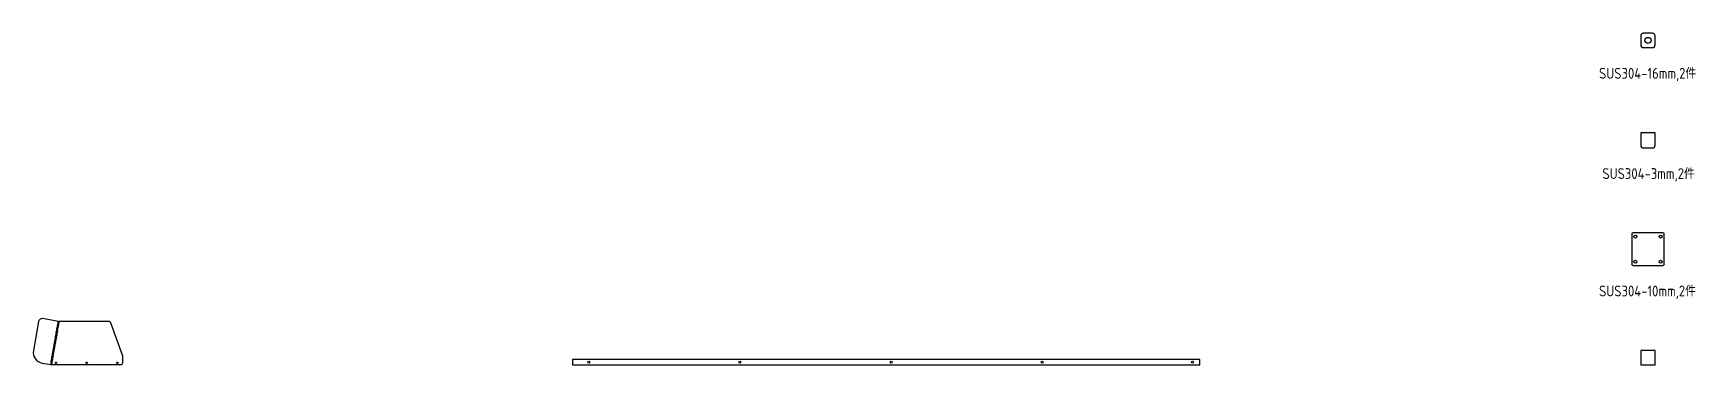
# Model space of a CAD drawing. Header units: inches. Extents: x -1146 to 223752, y 26431 to 27942.
# Drawn here: x 6745 to 11364, y 26611 to 27532 of the extents above; entities that cross this region are included whole.
import ezdxf

# ---------------------------------------------------------------- set-up
doc = ezdxf.new("R2010")
doc.units = ezdxf.units.IN
doc.header["$LTSCALE"] = 0.194989
doc.linetypes.add('CENTER', pattern=[50.8, 31.75, -6.35, 6.35, -6.35])
doc.layers.add('可见 (ISO)', color=7, linetype='Continuous', lineweight=25)
doc.layers.add('折弯线', color=1, linetype='CENTER')
doc.styles.add('Z-English', font='gbenor.shx', dxfattribs={"height": 10, "bigfont": 'hztxt.shx'})

msp = doc.modelspace()

# ---------------------------------------------------------------- texts
at = {"color": 3, "style": 'Z-English'}
for s, p in [('SUS304-16mm,2件', (11095.4, 27405.7)), ('SUS304-3mm,2件', (11104.7, 27127)), ('SUS304-10mm,2件', (11095.4, 26800.7))]:
    msp.add_text(s, height=30, dxfattribs=at).set_placement(p)

# ---------------------------------------------------------------- linework, layer by layer
at = {"layer": '可见 (ISO)'}
for p, q in [((11243.8, 27532), (11218.8, 27532)), ((11211.3, 27524.5), (11211.3, 27499.5)), ((11218.8, 27492), (11243.8, 27492)), ((11251.3, 27499.5), (11251.3, 27524.5)), ((11186.3, 26974), (11189.3, 26977)), ((11186.3, 26974), (11186.3, 26890)), ((11273.3, 26977), (11189.3, 26977)), ((11273.3, 26977), (11276.3, 26974)), ((11276.3, 26890), (11276.3, 26974)), ((11189.3, 26887), (11186.3, 26890)), ((11189.3, 26887), (11273.3, 26887)), ((11276.3, 26890), (11273.3, 26887))]:
    msp.add_line(p, q, dxfattribs=at)
for points in [[(11211.3, 27220.8, 0.414214), (11218.8, 27213.3), (11243.8, 27213.3, 0.414214), (11251.3, 27220.8), (11251.3, 27255.7), (11211.3, 27255.7)], [(6793.1, 26611.2), (6988.1, 26611.2, 0.414214), (6993.1, 26616.2), (6993.1, 26635.4, 0.085759), (6992.8, 26637), (6961.6, 26724.6, 0.317188), (6952.2, 26731.2), (6814.2, 26731.2), (6770.9, 26738.9, 0.414195), (6759.3, 26730.7), (6745.1, 26650.1, 0.414232), (6769.4, 26615.4)]]:
    msp.add_lwpolyline(points, format="xyb", close=True, dxfattribs=at)
for points in [[(8243.2, 26610.7), (9985.7, 26610.7), (9985.7, 26625.7), (8243.2, 26625.7)], [(11211.3, 26610.7), (11251.3, 26610.7), (11251.3, 26650.7), (11211.3, 26650.7)]]:
    msp.add_lwpolyline(points, close=True, dxfattribs=at)
for centre, radius in [((11231.3, 27512), 8.65), ((11196.3, 26967), 4.1), ((11266.3, 26967), 4.1), ((11196.3, 26897), 4.1), ((11266.3, 26897), 4.1), ((6808.1, 26616.2), 2.1), ((6893.1, 26616.2), 2.1), ((6978.1, 26616.2), 2.1), ((8288.2, 26618.2), 2.75), ((8708.2, 26618.2), 2.75), ((9128.2, 26618.2), 2.75), ((9548.2, 26618.2), 2.75), ((9965.7, 26618.2), 2.75)]:
    msp.add_circle(centre, radius, dxfattribs=at)
for centre, start, end in [((11218.8, 27524.5), 90, 180), ((11243.8, 27524.5), 0, 90), ((11218.8, 27499.5), 180, -90), ((11243.8, 27499.5), -90, 0)]:
    msp.add_arc(centre, 7.5, start, end, dxfattribs=at)
at = {"layer": '折弯线', "color": 5, "linetype": 'CENTER'}
for points in [[(6793.1, 26611.2), (6814.2, 26731.2)], [(6796, 26610.7), (6817.2, 26730.7)]]:
    msp.add_lwpolyline(points, dxfattribs=at)
at = {"layer": '折弯线', "color": 1, "linetype": 'CENTER', "ltscale": 0.5}
msp.add_lwpolyline([(6794.5, 26611), (6815.7, 26731)], dxfattribs=at)

msp.set_redraw_order([(e.dxf.handle, doc.entitydb.next_handle()) for e in msp.query("TEXT MTEXT ATTDEF DIMENSION ARC_DIMENSION")])  # texts and dimensions are drawn at this point

doc.saveas('drawing.dxf')
